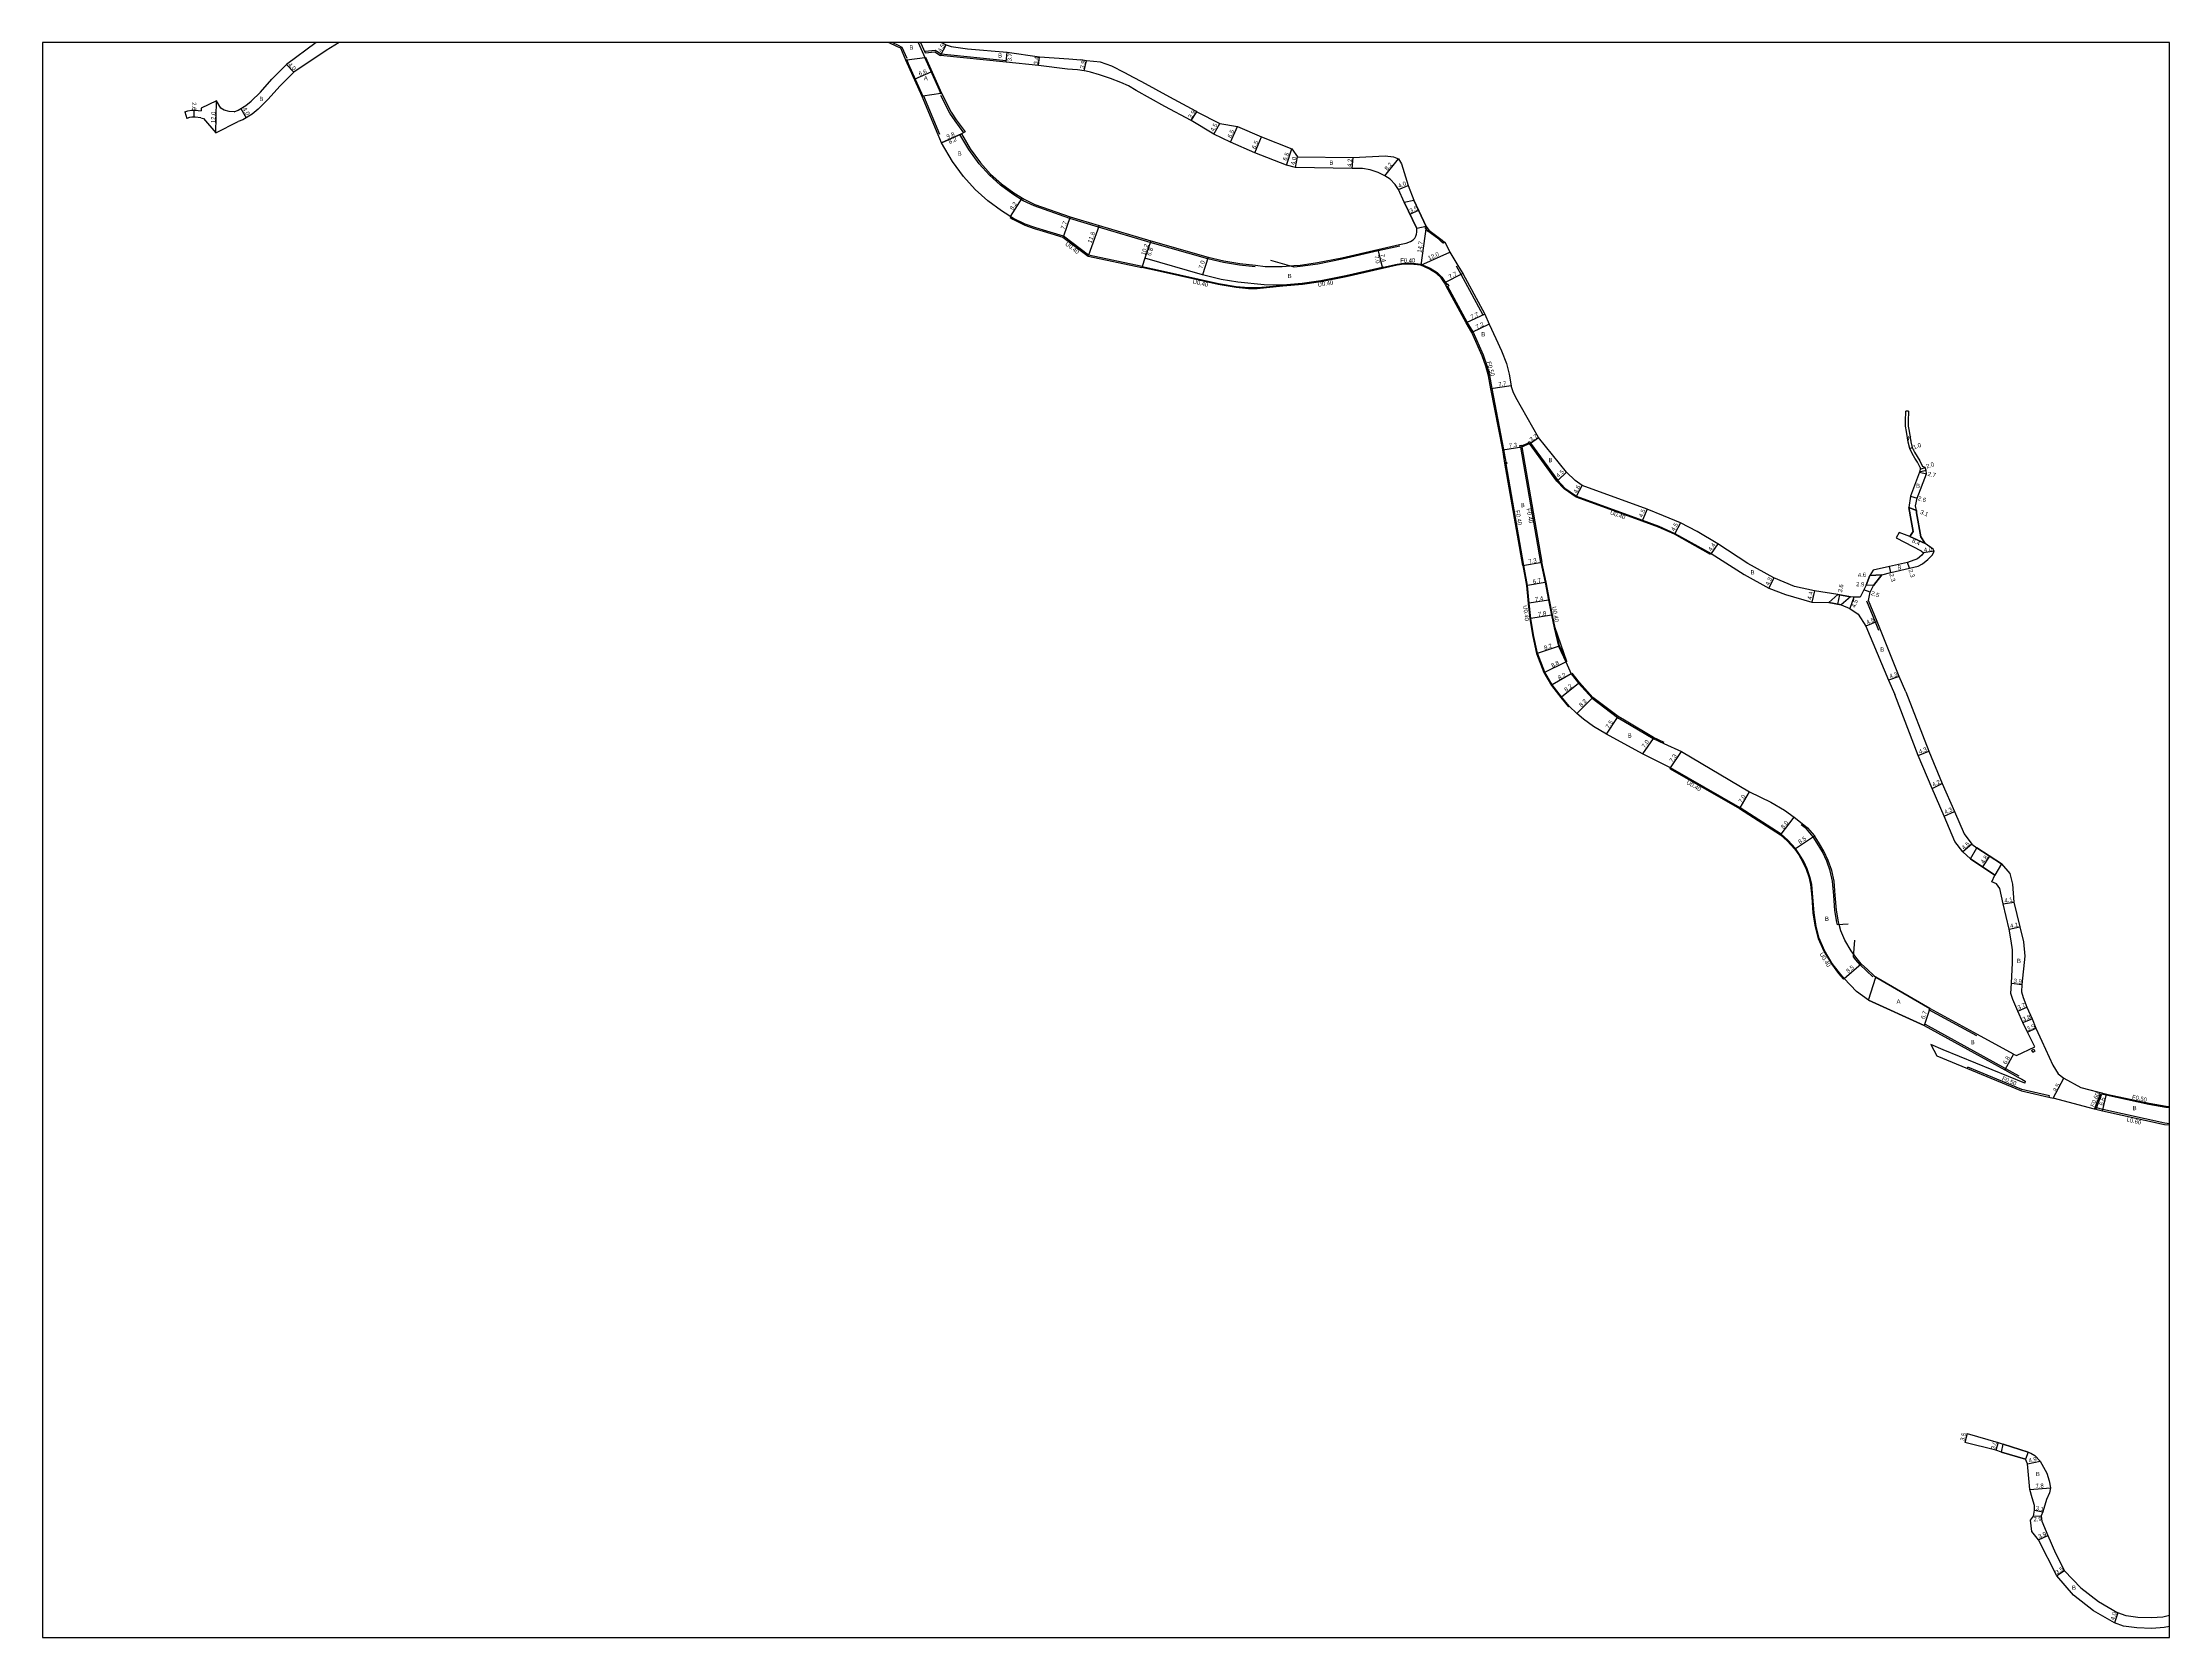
# Model space of a CAD drawing. Header units: metres. Extents: x 0 to 4000, y -99000 to -96000.
# Drawn here: x 0 to 800, y -97800 to -97200 of the extents above; entities that cross this region are included whole.
import ezdxf

# ---------------------------------------------------------------- set-up
doc = ezdxf.new("R2010")
doc.units = ezdxf.units.M
doc.header["$LTSCALE"] = 2.5
for name, color, linetype in [('側溝・桝', 7, 'Continuous'), ('図郭', 7, 'Continuous'), ('幅員', 7, 'Continuous'), ('歩道・分離帯・安全施設', 7, 'Continuous'), ('舗装', 7, 'Continuous'), ('道路', 7, 'Continuous')]:
    doc.layers.add(name, color=color, linetype=linetype)
doc.styles.get("Standard").update_dxf_attribs({"font": ''})
doc.styles.get('Standard').set_extended_font_data('@MS PGothic')

msp = doc.modelspace()

# ---------------------------------------------------------------- linework, layer by layer
at = {"layer": '側溝・桝'}
for points in [[(364.12, -97265.48), (363.9, -97265.82)], [(363.9, -97265.82), (364.98, -97266.49), (369.44, -97268.66), (373.04, -97269.99), (376.31, -97270.97), (383.78, -97273.18), (393.27, -97280.36), (413.49, -97284.68)], [(503.96, -97285.03), (497.42, -97286.55), (490.32, -97288.19), (480.83, -97290.08), (473.86, -97291.07), (466.49, -97291.7), (460.31, -97292.27), (456.85, -97292.6), (453.58, -97292.6), (448.92, -97292.16), (442.21, -97290.99), (420.35, -97286.19), (413.49, -97284.68)], [(413.57, -97284.29), (420.44, -97285.8), (442.28, -97290.59), (448.97, -97291.76), (453.6, -97292.2), (456.83, -97292.2), (460.27, -97291.88), (466.46, -97291.3)], [(504.37, -97284.53), (509.46, -97283.41), (512.01, -97282.98), (514.53, -97282.91), (518.46, -97283.42), (521.91, -97284.91), (524.54, -97286.55), (526.34, -97288.27), (528.17, -97290.98)], [(550.51, -97357.85), (549.69, -97353.14), (545.3, -97330.21), (544.35, -97325.3), (543.32, -97321.61), (541.95, -97317.62), (538.1, -97308.85), (535.89, -97305.22), (528.6, -97291.76)], [(556.34, -97351.69), (558.98, -97350.57)], [(627.34, -97392.58), (613.79, -97385.01), (607.82, -97382.33), (601.65, -97380.02), (576.79, -97371.03), (572.35, -97367.93), (569.61, -97365.02), (559.26, -97350.88)], [(557.16, -97396.68), (550.51, -97358.45)], [(563.57, -97395.56), (556.01, -97352.16)], [(556.77, -97396.75), (558.17, -97404.28), (558.74, -97411), (559.43, -97416.74), (560.54, -97423.48), (561.96, -97429.8), (564.67, -97437.05), (567.53, -97441.82), (571.02, -97446.42), (573.94, -97449.89)], [(573.31, -97432.85), (570.52, -97427), (568.98, -97420.13), (567.92, -97415.37), (566.83, -97409.69), (565.57, -97403.02), (563.96, -97395.49)], [(627.54, -97392.23), (627.34, -97392.58)], [(573.31, -97432.85), (572.95, -97433.02)], [(573.94, -97449.89), (574.25, -97449.63)], [(612.29, -97472.78), (612.11, -97473.14)], [(612.11, -97473.14), (612.19, -97473.18), (638.28, -97488.2), (653.7, -97498.1), (656.17, -97500.37), (659.08, -97503.47), (660.54, -97505.63), (662.16, -97508.32), (663.4, -97511.02), (664.41, -97513.91), (665.03, -97516.77), (665.45, -97521.54), (665.92, -97527.48), (666.75, -97532.61), (667.9, -97537.1), (669.94, -97541.82), (672.84, -97546.62), (675.53, -97550.27), (677.39, -97552.39)], [(677.69, -97552.13), (677.39, -97552.39)], [(724.01, -97585.91), (724.21, -97585.45)], [(754.85, -97596.29), (744.5, -97593.82), (724.21, -97585.45)], [(754.74, -97596.78), (754.85, -97596.29)], [(771.8, -97601.21), (773.95, -97595.69)], [(772.28, -97601.34), (772.5, -97600.77), (774.44, -97595.82)], [(800, -97600.8), (798.67, -97600.65), (792.29, -97599.46), (776.18, -97596.05), (774.52, -97595.63)], [(800, -97606.72), (798.2, -97606.53), (774.97, -97601.42), (772.5, -97600.77)]]:
    msp.add_lwpolyline(points, dxfattribs=at)
for points in [[(504.35, -97284.43), (504.45, -97284.92), (503.96, -97285.03), (503.88, -97284.64), (503.86, -97284.54)], [(528.95, -97291.57), (528.16, -97292), (527.73, -97291.21), (528.17, -97290.98), (528.52, -97290.78)], [(555.71, -97351.61), (556.3, -97351.51), (556.41, -97352.1), (555.82, -97352.2)], [(559.45, -97350.15), (559.68, -97350.7), (559.13, -97350.94), (558.9, -97350.38)], [(550.71, -97358.42), (550.12, -97358.52), (550.01, -97357.93), (550.61, -97357.83)], [(748.59, -97579.88), (748.2, -97579.06), (749.01, -97578.68), (749.4, -97579.49)], [(773.8, -97595.66), (773.97, -97594.98), (774.65, -97595.15), (774.52, -97595.63), (774.47, -97595.83), (774.44, -97595.82), (773.95, -97595.69)]]:
    msp.add_lwpolyline(points, close=True, dxfattribs=at)
at = {"layer": '図郭'}
msp.add_lwpolyline([(0, -97800), (800, -97800), (800, -97200), (0, -97200)], close=True, dxfattribs=at)
at = {"layer": '幅員'}
for points in [[(337.78, -97204.84), (339.86, -97200.85)], [(362.44, -97207.35), (362.81, -97203.67)], [(374.62, -97208.69), (375.03, -97205.32)], [(91.7, -97208.3), (94.54, -97211.12)], [(328.19, -97213.64), (334.22, -97210.97)], [(65.21, -97233.98), (65.47, -97221.98)], [(56.89, -97225.49), (56.91, -97228.09)], [(74.56, -97224.86), (76.64, -97228.27)], [(432, -97229.3), (434.13, -97226.04)], [(440.58, -97234.45), (442.77, -97230.52)], [(446.82, -97237.49), (449.45, -97231.54)], [(347.05, -97233.65), (345.59, -97234.31), (338.11, -97237.69)], [(338.11, -97237.69), (345.59, -97234.31)], [(455.97, -97241.48), (458.54, -97235.51)], [(467.85, -97246.12), (469.9, -97239.96)], [(471.24, -97246.95), (471.98, -97243.02)], [(492.62, -97247.45), (492.92, -97243.26)], [(504.83, -97250.14), (510.04, -97243.81)], [(509.99, -97255.24), (513.71, -97253.77)], [(364.1, -97265.47), (368.48, -97258.54)], [(514.35, -97264.56), (517.5, -97263.05)], [(386.57, -97265.57), (383.97, -97272.81)], [(397.37, -97268.86), (393.44, -97279.99)], [(520.48, -97269.26), (518.36, -97283.81)], [(416.84, -97274.63), (414.66, -97281.07), (413.57, -97284.29)], [(416.84, -97274.63), (414.66, -97281.07)], [(502.3, -97277.82), (503.96, -97285.03)], [(502.3, -97277.82), (503.88, -97284.64)], [(518.36, -97283.81), (529.28, -97278.85)], [(438.43, -97280.76), (436.3, -97287.43)], [(534.16, -97286.91), (527.29, -97290.4)], [(542.44, -97302.22), (535.46, -97305.47)], [(544.13, -97305.94), (537.65, -97309.08)], [(552.42, -97329.1), (544.81, -97330.31)], [(559.64, -97350.72), (562.68, -97348.61)], [(549.2, -97353.23), (556.41, -97352.1)], [(702.32, -97352.74), (703.26, -97352.38)], [(706.17, -97360.46), (708.08, -97359.84)], [(569.91, -97364.76), (573.15, -97361.63)], [(576.97, -97370.67), (579.08, -97366.59)], [(705.99, -97361.67), (708.64, -97362.19)], [(603.55, -97375.5), (601.79, -97379.64)], [(704.81, -97376.09), (701.94, -97374.92)], [(702.58, -97370.65), (705.08, -97371.37)], [(616.13, -97380.71), (613.97, -97384.66)], [(630.08, -97388.63), (627.6, -97392.27)], [(702.37, -97385.79), (708.17, -97388.4)], [(711.46, -97391.32), (707.5, -97391.93)], [(556.77, -97396.75), (563.96, -97395.49)], [(695.26, -97399.39), (694.69, -97397.16)], [(702.24, -97397.77), (701.52, -97395.58)], [(565.17, -97403.09), (558.57, -97404.25)], [(651.25, -97401.37), (649.35, -97405.23)], [(666.44, -97406.25), (665.52, -97410.55)], [(675.32, -97411.31), (676.02, -97407.75)], [(687.4, -97406.77), (685.05, -97405.92)], [(691.86, -97400.27), (687.32, -97400.45)], [(566.44, -97409.76), (559.14, -97410.96)], [(567.53, -97415.45), (559.83, -97416.69)], [(681.34, -97408.68), (679.72, -97412.88)], [(690, -97417.84), (685.84, -97419.55)], [(562.34, -97429.68), (570.14, -97427.13)], [(565.04, -97436.87), (572.95, -97433.02)], [(574.97, -97437.51), (567.86, -97441.59)], [(698.36, -97438.44), (694.28, -97439.81)], [(571.34, -97446.17), (577.74, -97441.05)], [(577.12, -97452.47), (582.9, -97446.65)], [(588.25, -97460.16), (592.42, -97453.92)], [(605.8, -97461.82), (601.81, -97467.57)], [(612.38, -97472.83), (616.45, -97466.76)], [(705.52, -97468.16), (709.51, -97466.58)], [(710.8, -97480.66), (714.55, -97478.78)], [(638.49, -97487.86), (642.05, -97481.83)], [(653.95, -97497.78), (658.82, -97491.43)], [(715.24, -97491.01), (719.16, -97489.24)], [(659.4, -97503.22), (666.45, -97498.47)], [(725.67, -97501.58), (722.23, -97504.48)], [(729.75, -97510.1), (732.41, -97506.09)], [(737.42, -97524.01), (741.47, -97523.38)], [(739.72, -97533.58), (743.7, -97532.61)], [(677.69, -97552.13), (684.1, -97546.54)], [(740.61, -97553.9), (744.49, -97554.34)], [(709.83, -97563.39), (707.78, -97569.77)], [(742.94, -97564.39), (746.32, -97562.89)], [(744.89, -97568.69), (748.39, -97567.22)], [(746.59, -97572.27), (749.77, -97570.82)], [(741.36, -97580.57), (738.02, -97586.49)], [(756.32, -97597.15), (760.28, -97589.63)], [(774.83, -97602), (776.29, -97595.57)], [(723.92, -97723.27), (723.07, -97726.66)], [(735.55, -97726.7), (734.66, -97729.56)], [(746.61, -97734.65), (751.41, -97733.66)], [(747.51, -97744.39), (755.28, -97743.68)], [(748.86, -97754.38), (751.76, -97754.29)], [(749.28, -97752.17), (752.34, -97752.68)], [(750.68, -97763.24), (754.25, -97761.68)], [(760.51, -97774.89), (757.61, -97776.85)], [(780.64, -97790.76), (779.36, -97794.55)]]:
    msp.add_lwpolyline(points, dxfattribs=at)
at = {"layer": '幅員', "flags": 128}
msp.add_lwpolyline([(391.8, -97210.66), (392.62, -97206.84)], dxfattribs=at)
at = {"layer": '歩道・分離帯・安全施設'}
for points in [[(319.66, -97200), (321.82, -97201.04), (323.26, -97201.71), (325.08, -97205.89)], [(331.99, -97203.25), (335.7, -97202.92), (337.97, -97204.25), (362.5, -97206.76)], [(331.36, -97220.05), (337.41, -97234.46)], [(346.56, -97234.01), (343.21, -97229.46), (341.23, -97226.55), (337.88, -97219.87)], [(456.14, -97284.4), (450.24, -97283.78), (444.18, -97282.76), (438.28, -97281.35), (416.67, -97275.2), (397.19, -97269.43), (386.38, -97266.14), (372.94, -97261.46), (368.86, -97259.49), (365, -97257.05), (360.28, -97253.65), (356.14, -97249.95), (352.3, -97245.65), (348.38, -97240.29), (345.07, -97234.61)], [(526.9, -97275.54), (526.09, -97274.81), (525.13, -97274.03), (521.05, -97271.02), (520, -97269.62)], [(510.48, -97276.62), (502.43, -97278.41), (488.89, -97281.54), (479.69, -97283.38), (473.09, -97284.31), (470.74, -97284.51), (462.01, -97281.97)], [(541.91, -97302.5), (533.64, -97287.21), (531.79, -97284.15)], [(690.72, -97421.21), (689.45, -97418.07), (686.2, -97410.11)], [(573.31, -97432.85), (568.98, -97420.13)], [(609.99, -97463.32), (605.98, -97461.46), (594.99, -97454.97), (592.66, -97453.6), (583.17, -97446.35), (578.05, -97440.79), (575.28, -97437.26)], [(679.09, -97531.64), (675.13, -97531.88), (674.88, -97530.91), (674.16, -97526.49), (673.72, -97520.85), (673.25, -97515.52), (672.41, -97511.65), (671.11, -97507.92), (669.51, -97504.43), (667.54, -97501.16), (665.97, -97498.83), (663.46, -97495.86), (661.42, -97494.25)], [(688.42, -97551.44), (686.01, -97549.21), (683.66, -97546.96), (682.01, -97545.07), (681.2, -97543.97), (681.63, -97537.74)], [(727.52, -97573.71), (709.54, -97563.91)], [(708.07, -97569.24), (738.31, -97585.97), (743.29, -97588.68)]]:
    msp.add_lwpolyline(points, dxfattribs=at)
at = {"layer": '舗装'}
msp.add_lwpolyline([(708.45, -97361.03), (705.99, -97361.67)], dxfattribs=at)
at = {"layer": '道路'}
for points in [[(342.27, -97244.8), (338.11, -97237.69), (336.86, -97234.69), (330.8, -97220.28), (331.08, -97220.16), (325.63, -97207.89), (325.04, -97206.56), (324.77, -97206.68), (322.8, -97202.16), (321.57, -97201.58), (318.2, -97200)], [(329.35, -97200), (331.84, -97205.62), (337.33, -97217.97), (337.88, -97219.21), (338.15, -97219.09), (341.75, -97226.25), (343.7, -97229.12), (347.05, -97233.65), (345.59, -97234.31), (348.89, -97239.96)], [(330.19, -97200), (332.04, -97203.84), (335.56, -97203.53), (337.78, -97204.84)], [(338.08, -97200), (339.86, -97200.85), (341.76, -97201.47), (347.87, -97202.38), (362.81, -97203.67), (375.03, -97205.32), (386.01, -97206.17), (390.48, -97206.56)], [(102.98, -97200), (91.7, -97208.3)], [(111.58, -97200), (106.62, -97202.95), (94.54, -97211.12)], [(330.8, -97220.28), (324.77, -97206.68), (325.04, -97206.56), (325.63, -97207.89), (331.08, -97220.16), (330.8, -97220.28)], [(331.84, -97205.62), (332.12, -97205.5), (338.15, -97219.09), (337.88, -97219.21), (337.33, -97217.97), (331.84, -97205.62)], [(385.56, -97210.05), (374.62, -97208.69), (362.44, -97207.35), (337.78, -97204.84)], [(434.13, -97226.04), (433.84, -97225.86), (424.05, -97220.6), (413.43, -97214.81), (410.32, -97213.12), (407.04, -97211.42), (402.21, -97208.9), (397.95, -97207.37), (392.62, -97206.84), (390.48, -97206.56)], [(72.1, -97226.05), (73.56, -97225.47), (76.5, -97223.67), (78.47, -97222.09), (81.99, -97218.61), (86.3, -97213.73), (91.7, -97208.3)], [(94.54, -97211.12), (89.22, -97216.47), (84.9, -97221.36), (81.13, -97225.08), (78.8, -97226.95), (75.35, -97229.06), (73.59, -97229.76)], [(432, -97229.3), (422.17, -97224.02), (411.39, -97217.99), (408.52, -97216.35), (405.52, -97215.01), (401.68, -97213.47), (397.59, -97212.18), (394.21, -97211.17), (392.58, -97210.78), (391.8, -97210.66), (389.22, -97210.32), (385.56, -97210.05)], [(72.1, -97226.05), (70.18, -97226), (68.29, -97225.39), (67.09, -97224.7), (65.47, -97221.98), (59.66, -97224.63), (59.71, -97225.68)], [(53.49, -97226.08), (54.61, -97225.72), (55.97, -97225.49), (57.45, -97225.49), (59.71, -97225.68)], [(53.49, -97226.08), (54.27, -97228.56)], [(59.49, -97228.27), (57.35, -97228.09), (56.19, -97228.09), (55.22, -97228.26), (54.27, -97228.56)], [(59.49, -97228.27), (60.56, -97228.57), (65.21, -97233.98), (73.59, -97229.76)], [(516.96, -97270.02), (512.21, -97260.09), (509.99, -97255.24), (508.72, -97253.4), (506.84, -97251.46), (504.83, -97250.14), (502.35, -97248.9), (499.38, -97247.95), (496.47, -97247.41), (492.62, -97247.45), (471.24, -97246.95), (467.85, -97246.12), (455.97, -97241.48), (446.82, -97237.49), (440.58, -97234.45), (432, -97229.3)], [(434.13, -97226.04), (442.77, -97230.52), (449.45, -97231.54), (458.54, -97235.51), (469.9, -97239.96), (471.98, -97243.02), (492.92, -97243.26), (505.04, -97242.62), (508.08, -97243.01), (510.04, -97243.81), (511.18, -97245.63), (513.71, -97253.77), (515.73, -97259.34), (520.48, -97269.26)], [(348.89, -97239.96), (352.77, -97245.28), (356.56, -97249.53), (360.65, -97253.18), (365.33, -97256.56), (369.16, -97258.96), (373.17, -97260.91)], [(369.6, -97268.29), (365.17, -97266.15), (360.75, -97263.36), (355.51, -97259.59), (350.75, -97255.33), (346.39, -97250.44), (342.27, -97244.8)], [(373.17, -97260.91), (386.57, -97265.57), (397.37, -97268.86), (416.84, -97274.63), (438.43, -97280.76), (444.3, -97282.17), (450.32, -97283.18)], [(512.21, -97260.09), (516.96, -97270.02)], [(520.48, -97269.26), (515.73, -97259.34)], [(449.58, -97290.14), (443.36, -97289.2), (436.3, -97287.43), (414.66, -97281.07), (413.57, -97284.29), (393.44, -97279.99), (383.97, -97272.81), (376.43, -97270.58), (373.17, -97269.61), (369.6, -97268.29)], [(502.3, -97277.82), (510.35, -97276.03), (512.86, -97275.47), (514.47, -97274.86), (515.48, -97274.22), (516.14, -97273.59), (516.6, -97272.87), (516.85, -97272.09), (516.95, -97271.29), (516.96, -97270.02)], [(520.48, -97269.26), (521.48, -97270.59), (525.5, -97273.56), (526.48, -97274.35), (527.3, -97275.09), (527.83, -97275.79), (529.28, -97278.85), (532.3, -97283.84), (534.16, -97286.91)], [(450.32, -97283.18), (456.2, -97283.81), (459.92, -97284.2), (466.21, -97284.29), (470.69, -97283.91), (473.02, -97283.71), (479.58, -97282.78), (488.76, -97280.96), (502.3, -97277.82)], [(503.88, -97284.64), (497.33, -97286.16), (490.24, -97287.8), (480.76, -97289.69), (473.81, -97290.67), (466.46, -97291.3), (459.5, -97291.2), (449.58, -97290.14)], [(503.88, -97284.64), (503.96, -97285.03)], [(527.29, -97290.4), (526.03, -97288.53), (524.29, -97286.86), (521.73, -97285.27), (518.36, -97283.81), (514.51, -97283.32), (512.04, -97283.38), (509.54, -97283.8), (503.96, -97285.03)], [(534.16, -97286.91), (542.44, -97302.22), (544.13, -97305.94), (546.68, -97311.32), (548.75, -97315.92), (550.58, -97320.7), (551.62, -97324.7), (552.42, -97329.1)], [(556.77, -97396.75), (550.07, -97358.25), (549.2, -97353.23), (544.81, -97330.31), (543.86, -97325.42), (542.84, -97321.76), (541.48, -97317.81), (537.65, -97309.08), (535.46, -97305.47), (527.96, -97291.64), (527.29, -97290.4)], [(706.21, -97359.88), (706.17, -97360.46), (705.99, -97361.67), (702.58, -97370.65), (701.94, -97374.92), (702.84, -97379.79), (703.62, -97383.97), (702.37, -97385.79), (698.39, -97384.27), (697.23, -97386.31), (706.58, -97391.18), (707.5, -97391.93), (706.89, -97392.85), (705.23, -97394.25), (701.52, -97395.58), (694.69, -97397.16), (688.53, -97398.44), (687.32, -97400.45), (685.88, -97404.15), (685.05, -97405.92), (683.62, -97408.67), (681.34, -97408.68), (679.97, -97408.52), (675.25, -97407.6), (666.44, -97406.25), (659.02, -97404.6), (651.25, -97401.37), (641.37, -97395.93), (630.08, -97388.63), (622.37, -97383.93), (616.13, -97380.71), (609.68, -97378.01), (603.55, -97375.5), (579.08, -97366.59), (576.46, -97364.78), (573.15, -97361.63), (562.68, -97348.61), (554.19, -97333.57), (553.18, -97331.46), (552.42, -97329.1)], [(706.21, -97359.88), (705.28, -97357.85), (704.27, -97356.3), (703.25, -97354.56), (702.32, -97352.74), (701.7, -97350.36), (701.06, -97346.35), (700.77, -97344.36), (700.68, -97342.46), (700.86, -97338.67)], [(701.86, -97338.72), (700.86, -97338.67)], [(701.86, -97338.72), (701.68, -97342.46), (701.76, -97344.26), (702.05, -97346.2), (702.68, -97350.16), (703.26, -97352.38), (704.12, -97354.08), (705.12, -97355.77), (706.16, -97357.37), (707.12, -97359.47)], [(556.41, -97352.1), (559.26, -97350.88), (559.64, -97350.72), (569.91, -97364.76), (572.61, -97367.62), (576.97, -97370.67), (601.79, -97379.64), (607.97, -97381.96), (613.97, -97384.66), (627.6, -97392.27), (640.04, -97400.17), (649.35, -97405.23), (655.64, -97407.65), (665.52, -97410.55), (671.83, -97410.63), (676.54, -97411.55), (679.72, -97412.88), (682.88, -97415.03), (685.84, -97419.55), (694.28, -97439.81), (696.66, -97445.27)], [(556.41, -97352.1), (563.96, -97395.49)], [(700.85, -97444.27), (698.36, -97438.44), (691.28, -97420.99), (690, -97417.84), (686.75, -97409.89), (687.4, -97406.77), (688.73, -97404.27), (691.86, -97400.27), (695.26, -97399.39), (702.24, -97397.77), (705.52, -97396.95), (707.12, -97396.09), (709.14, -97394.45), (710.91, -97392.68), (711.46, -97391.32), (711.16, -97390.55), (708.17, -97388.4), (706.48, -97385.95), (704.81, -97376.9), (704.81, -97376.09), (704.48, -97374.23), (705.08, -97371.37), (708.64, -97362.19), (708.45, -97361.03), (708.08, -97359.84), (707.12, -97359.47)], [(701.94, -97374.92), (702.84, -97379.79), (703.62, -97383.97), (702.37, -97385.79)], [(708.17, -97388.4), (706.48, -97385.95), (704.81, -97376.9), (704.81, -97376.09)], [(588.25, -97460.16), (583.39, -97457.35), (579.57, -97454.6), (577.12, -97452.47), (574.25, -97449.63), (571.34, -97446.17), (567.86, -97441.59), (565.04, -97436.87), (562.34, -97429.68), (560.93, -97423.4), (559.83, -97416.69), (559.14, -97410.96), (558.57, -97404.25), (557.16, -97396.68), (556.77, -97396.75)], [(563.96, -97395.49), (563.57, -97395.56), (565.17, -97403.09), (566.44, -97409.76), (567.53, -97415.45), (568.59, -97420.21), (570.14, -97427.13), (572.95, -97433.02), (574.97, -97437.51), (577.74, -97441.05), (582.9, -97446.65), (592.42, -97453.92)], [(679.97, -97408.52), (675.25, -97407.6)], [(687.32, -97400.45), (685.88, -97404.15)], [(688.73, -97404.27), (691.86, -97400.27)], [(671.83, -97410.63), (676.54, -97411.55)], [(749.33, -97577.83), (746.59, -97572.27), (744.89, -97568.69), (742.94, -97564.39), (741.07, -97560.05), (740.34, -97557.76), (740.61, -97553.9), (740.96, -97546.17), (740.95, -97541.27), (740.45, -97537.89), (739.72, -97533.58), (737.42, -97524.01), (736.26, -97518.25), (734.9, -97516.46), (733.2, -97515.78), (734.37, -97513.18), (725.18, -97507.06), (722.23, -97504.48), (719.29, -97500.59), (715.24, -97491.01), (710.8, -97480.66), (705.52, -97468.16), (696.66, -97445.27)], [(700.85, -97444.27), (709.51, -97466.58), (714.55, -97478.78), (719.16, -97489.24), (722.83, -97497.73), (725.67, -97501.58), (727.6, -97502.89), (736.79, -97509.01), (739.91, -97512.58), (741, -97516.63), (741.47, -97523.38), (743.7, -97532.61), (745.13, -97538.34), (745.6, -97543.73), (744.49, -97554.34), (744.38, -97557.14), (744.93, -97559.29), (746.32, -97562.89), (748.39, -97567.22), (749.77, -97570.82), (752.05, -97575.67)], [(592.42, -97453.92), (594.79, -97455.32), (605.8, -97461.82), (609.83, -97463.69), (616.45, -97466.76), (642.05, -97481.83), (650.08, -97485.71), (655.25, -97488.73), (658.82, -97491.43), (661.79, -97493.78), (663.88, -97495.43), (666.45, -97498.47)], [(659.4, -97503.22), (656.45, -97500.09), (653.95, -97497.78), (638.49, -97487.86), (612.38, -97472.83), (601.81, -97467.57), (588.25, -97460.16)], [(677.69, -97552.13), (675.85, -97550.02), (673.17, -97546.4), (670.3, -97541.63), (668.28, -97536.97), (667.14, -97532.53), (666.32, -97527.43), (665.85, -97521.5), (665.43, -97516.71), (664.79, -97513.8), (663.78, -97510.87), (662.51, -97508.13), (660.88, -97505.41), (659.4, -97503.22)], [(684.1, -97546.54), (682.48, -97544.69), (681.68, -97543.61), (680.25, -97541.67), (677.87, -97537.73), (676.35, -97534.21), (675.71, -97531.73), (675.47, -97530.78), (674.76, -97526.42), (674.32, -97520.8), (673.85, -97515.43), (672.99, -97511.49), (671.67, -97507.69), (670.04, -97504.15), (668.04, -97500.84), (666.45, -97498.47)], [(736.79, -97509.01), (727.6, -97502.89)], [(725.18, -97507.06), (734.37, -97513.18)], [(684.1, -97546.54), (686.42, -97548.77), (688.83, -97551), (689.54, -97551.66), (709.83, -97563.39)], [(709.83, -97563.39), (689.54, -97551.66)], [(707.78, -97569.77), (686.8, -97560.24), (682.33, -97556.94), (677.69, -97552.13)], [(686.8, -97560.24), (707.78, -97569.77)], [(741.36, -97580.57), (727.8, -97573.18), (709.83, -97563.39)], [(707.78, -97569.77), (738.02, -97586.49), (743, -97589.21), (744.47, -97590.01)], [(752.05, -97575.67), (756.15, -97584.74), (758.08, -97587.91), (760.28, -97589.63), (766.66, -97593.12), (776.29, -97595.57), (792.38, -97598.96), (798.74, -97600.16), (800, -97600.3)], [(710.24, -97576.89), (712.55, -97581.18)], [(714.9, -97578.98), (710.24, -97576.89)], [(712.55, -97581.18), (744.34, -97594.3), (756.32, -97597.15)], [(745.77, -97590.78), (745.57, -97591.43), (714.9, -97578.98)], [(741.36, -97580.57), (742.46, -97581.1)], [(742.46, -97581.1), (749.33, -97577.83)], [(744.47, -97590.01), (745.77, -97590.78)], [(800, -97607.32), (798.1, -97607.13), (774.83, -97602), (772.28, -97601.34), (771.8, -97601.21), (756.32, -97597.15)], [(723.92, -97723.27), (723.07, -97726.66)], [(750.68, -97763.24), (748.18, -97760.15), (747.72, -97755.88), (748.86, -97754.38), (749.28, -97752.17), (749.2, -97750.31), (748.3, -97747.52), (747.51, -97744.39), (746.61, -97734.65), (745.8, -97732.96), (736.84, -97730.23), (734.66, -97729.56), (723.07, -97726.66)], [(723.92, -97723.27), (735.55, -97726.7), (737.49, -97727.32), (746.82, -97730.32), (747.92, -97730.68), (749.38, -97731.54), (751.41, -97733.66), (753.85, -97738.25), (754.81, -97741.07), (755.28, -97743.68), (754.87, -97745.62), (753.76, -97748.08), (752.34, -97752.68), (751.76, -97754.29), (752, -97756.23), (754.25, -97761.68)], [(746.82, -97730.32), (737.49, -97727.32)], [(736.84, -97730.23), (745.8, -97732.96)], [(779.36, -97794.55), (771.48, -97790.04), (763.93, -97784.06), (757.61, -97776.85), (750.68, -97763.24)], [(754.25, -97761.68), (757.16, -97768.34), (760.51, -97774.89), (766.69, -97781.3), (773.31, -97786.48), (780.64, -97790.76)], [(800, -97791.79), (797.49, -97792.3), (793.3, -97792.58), (788.06, -97792.43), (783.7, -97791.8), (780.64, -97790.76)], [(800, -97795.86), (798.01, -97796.28), (793.37, -97796.58), (787.72, -97796.42), (782.76, -97795.71), (779.36, -97794.55)]]:
    msp.add_lwpolyline(points, dxfattribs=at)
for points in [[(331.84, -97205.62), (337.33, -97217.97), (337.88, -97219.21), (331.08, -97220.16), (325.63, -97207.89), (325.04, -97206.56)], [(515.73, -97259.34), (520.48, -97269.26), (516.96, -97270.02), (512.21, -97260.09)], [(704.81, -97376.09), (704.81, -97376.9), (706.48, -97385.95), (708.17, -97388.4), (702.37, -97385.79), (703.62, -97383.97), (702.84, -97379.79), (701.94, -97374.92)], [(675.25, -97407.6), (679.97, -97408.52), (676.54, -97411.55), (671.83, -97410.63)], [(685.88, -97404.15), (687.32, -97400.45), (691.86, -97400.27), (688.73, -97404.27)], [(727.6, -97502.89), (736.79, -97509.01), (734.37, -97513.18), (725.18, -97507.06)], [(689.54, -97551.66), (709.83, -97563.39), (707.78, -97569.77), (686.8, -97560.24)], [(737.49, -97727.32), (746.82, -97730.32), (745.8, -97732.96), (736.84, -97730.23)]]:
    msp.add_lwpolyline(points, close=True, dxfattribs=at)

# ---------------------------------------------------------------- texts
at = {"layer": '側溝・桝'}
for s, rotation, p in [('U0.40', 322.85959, (384.49, -97276.09)), ('F0.40', 1.38391, (510.7, -97282.83)), ('U0.40', 347.61534, (432.49, -97290.68)), ('U0.40', 8.05297, (479.72, -97291.88)), ('F0.50', 285.51452, (543.22, -97320.21)), ('F0.40', 279.86992, (553.99, -97376.08)), ('F0.40', 279.8716, (558.19, -97375.35)), ('U0.40', 340.1304, (589.45, -97377.45)), ('U0.40', 276.87237, (556.9, -97411.8)), ('U0.40', 280.85561, (567.72, -97412.31)), ('U0.40', 330.07169, (618.14, -97478.82)), ('U0.40', 301.11604, (668.31, -97542.89)), ('F0.50', 337.5723, (736.83, -97590.29)), ('F0.60', 68.68033, (771.68, -97600.57)), ('F0.50', 348.07922, (785.82, -97597.37)), ('L0.60', 347.5851, (783.79, -97605.9))]:
    msp.add_text(s, height=1.6, rotation=rotation, dxfattribs=at).set_placement(p)
at = {"layer": '幅員'}
for s, rotation, p in [('4.0', 315.14286, (92.21, -97208.52)), ('4.5', 62.44334, (338.03, -97203.76)), ('3.7', 84.21186, (364.44, -97207.15)), ('3.4', 83.06635, (374.36, -97208.38)), ('3.9', 77.79774, (391.69, -97209.95)), ('6.6', 23.93838, (329.94, -97212.59)), ('2.6', 270.37462, (56.22, -97222.46)), ('12.0', 88.77338, (64.99, -97230.31)), ('4.0', 301.42248, (75.13, -97225)), ('3.9', 56.74754, (432.1, -97228.71)), ('4.5', 60.9253, (440.51, -97233.65)), ('9.8', 24.31153, (340.44, -97236.27)), ('8.2', 24.31332, (341.23, -97238.17)), ('6.5', 66.09403, (447.07, -97236.05)), ('6.5', 66.70861, (456.19, -97240.18)), ('6.5', 71.59493, (467.96, -97244.6)), ('4.0', 79.23835, (471.06, -97246.18)), ('4.2', 85.8155, (492.31, -97246.84)), ('8.2', 50.56306, (505.84, -97248.32)), ('4.0', 21.59874, (510.25, -97254.76)), ('8.2', 57.79259, (365.01, -97263.17)), ('3.5', 25.57038, (514.66, -97264.13)), ('7.7', 70.25658, (384.4, -97270.45)), ('11.8', 70.5869, (394.52, -97275.59)), ('10.2', 71.33589, (414.67, -97280.17)), ('6.8', 71.33589, (416.81, -97280.39)), ('7.0', 283.04593, (500.9, -97280.26)), ('7.4', 283.04554, (503.18, -97279.75)), ('14.7', 81.68855, (518.63, -97279.14)), ('12.0', 24.41018, (521.55, -97281.94)), ('7.0', 72.25096, (436.31, -97285.24)), ('7.7', 26.91778, (529.41, -97288.94)), ('7.7', 24.97419, (537.56, -97304.06)), ('7.2', 25.8924, (539.58, -97307.84)), ('7.7', 8.98036, (547.69, -97329.45)), ('7.3', 8.93925, (551.66, -97352.56)), ('3.7', 34.78568, (560.01, -97350.22)), ('1.0', 20.79614, (703.93, -97353.1)), ('2.0', 17.8374, (708.73, -97360.27)), ('4.5', 44.0908, (570.25, -97363.81)), ('4.6', 62.70541, (577.1, -97369.75)), ('2.7', 348.89776, (708.98, -97362.99)), ('4.5', 66.99033, (601.72, -97378.77)), ('2.6', 343.86551, (705.23, -97372.11)), ('3.1', 337.96161, (706.05, -97377.2)), ('4.5', 61.2991, (613.8, -97383.96)), ('4.4', 55.71753, (627.66, -97391.49)), ('6.4', 335.78696, (702.98, -97388)), ('4.0', 8.74181, (707.74, -97391.71)), ('7.3', 9.89165, (559.06, -97396.07)), ('4.6', 2.25487, (682.84, -97401.13)), ('2.3', 284.29602, (694.66, -97400)), ('2.3', 288.31681, (701.8, -97398.45)), ('6.7', 9.90097, (560.69, -97403.63)), ('4.3', 63.89257, (649.3, -97404.43)), ('4.4', 77.89069, (665.34, -97409.7)), ('3.6', 78.94992, (676.81, -97406.98)), ('2.9', 357.60736, (682.14, -97404.5)), ('2.5', 340.05018, (687.62, -97407.76)), ('7.4', 9.35666, (561.53, -97410.27)), ('7.8', 9.13147, (562.66, -97415.88)), ('4.5', 68.95518, (681.77, -97412.76)), ('4.5', 22.25063, (686.34, -97418.96)), ('8.2', 18.12119, (565.01, -97428.5)), ('8.8', 25.96929, (567.88, -97435.21)), ('8.2', 29.87922, (570.5, -97439.86)), ('4.3', 18.53607, (694.94, -97439.26)), ('8.2', 38.59915, (573.12, -97444.31)), ('8.2', 45.2253, (578.87, -97450.13)), ('7.5', 56.25882, (589.11, -97458.18)), ('7.0', 55.33383, (602.65, -97465.54)), ('7.3', 56.17398, (613.1, -97470.93)), ('4.3', 21.65305, (706.11, -97467.61)), ('4.2', 26.60783, (711.26, -97480.02)), ('7.0', 59.46685, (639.15, -97486.23)), ('4.3', 24.24666, (715.72, -97490.34)), ('8.0', 52.5254, (654.91, -97495.94)), ('8.5', 33.97225, (661.04, -97501.57)), ('4.5', 40.12346, (722.65, -97503.76)), ('4.8', 56.34876, (730.15, -97509.04)), ('4.1', 8.87214, (738.06, -97523.59)), ('4.1', 13.68334, (740.27, -97533.19)), ('8.5', 41.06476, (679.22, -97550.19)), ('3.9', 353.56812, (741.3, -97553.72)), ('6.7', 72.24653, (707.95, -97567.53)), ('3.7', 23.90443, (743.26, -97563.91)), ('3.8', 22.74998, (745.14, -97568.29)), ('3.5', 24.36603, (746.78, -97571.9)), ('6.8', 60.61884, (738.59, -97584.54)), ('8.5', 62.26368, (757.52, -97594.87)), ('6.6', 77.16958, (775.1, -97600.01)), ('3.5', 75.97567, (722.78, -97726.2)), ('3.0', 72.76106, (734.31, -97729.4)), ('4.9', 11.67696, (747.18, -97734.22)), ('7.8', 5.22095, (749.7, -97743.84)), ('3.1', 350.60576, (749.58, -97752.04)), ('2.9', 1.69597, (748.87, -97756.3)), ('3.9', 23.51115, (751.04, -97762.83)), ('3.5', 33.91251, (757.76, -97776.36)), ('4.0', 71.27279, (779.24, -97793.67))]:
    msp.add_text(s, height=1.6, rotation=rotation, dxfattribs=at).set_placement(p)
at = {"layer": '舗装'}
for s, p in [('B', (326.06, -97202.69)), ('B', (359.4, -97205.65)), ('A', (331.48, -97214.2)), ('B', (81.56, -97222.02)), ('B', (344.23, -97242.58)), ('B', (484.04, -97246.01)), ('B', (468.32, -97288.62)), ('B', (541.18, -97310.52)), ('K', (701.61, -97349.59)), ('B', (566.47, -97357.88)), ('B', (704.71, -97367.59)), ('B', (555.99, -97374.8)), ('B', (642.44, -97400.08)), ('B', (697.68, -97398.21)), ('B', (691.19, -97429.15)), ('B', (596.25, -97461.48)), ('B', (670.42, -97530.44)), ('B', (742.66, -97546.28)), ('A', (697.35, -97561.52)), ('B', (725.27, -97576.84)), ('B', (786.16, -97601.64)), ('B', (749.75, -97739.29)), ('B', (763.33, -97782.08))]:
    msp.add_text(s, height=1.6, dxfattribs=at).set_placement(p)

doc.saveas('drawing.dxf')
